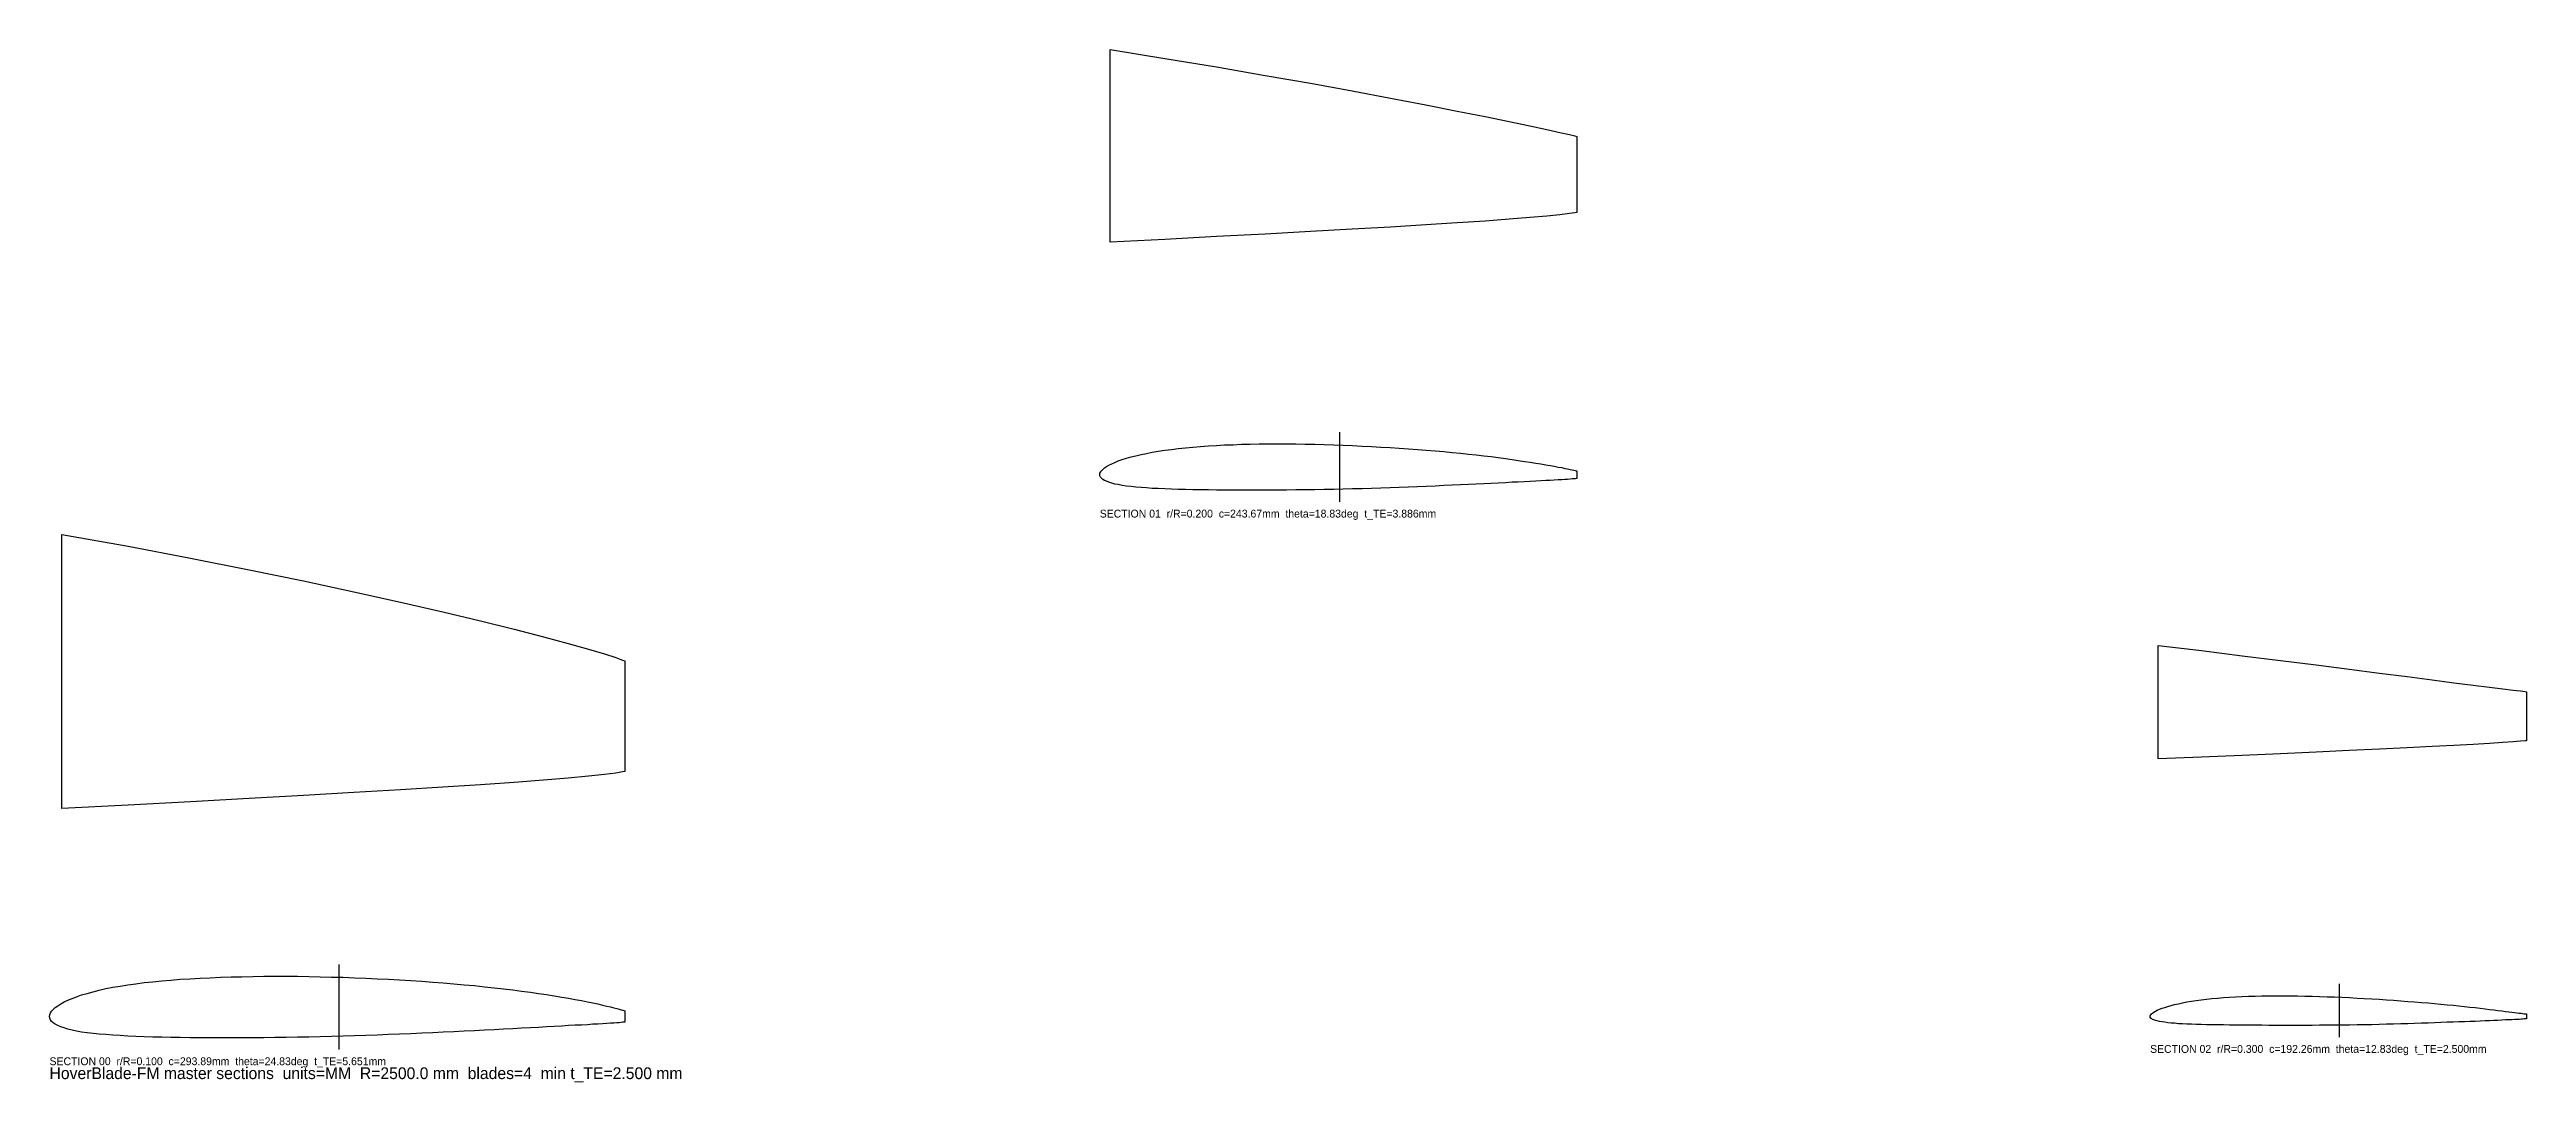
# Model space of a CAD drawing. Header units: millimetres. Extents: x 0 to 4994, y -34 to 494.
# Drawn here: x 0 to 1265, y -34 to 494 of the extents above; entities that cross this region are included whole.
import ezdxf

# ---------------------------------------------------------------- set-up
doc = ezdxf.new("R2010")
doc.units = ezdxf.units.MM
for name, color, linetype in [('DATUM_25C', 7, 'Continuous'), ('SECTIONS', 7, 'Continuous'), ('TE_MARKERS', 7, 'Continuous'), ('TITLE', 7, 'Continuous')]:
    doc.layers.add(name, color=color, linetype=linetype)

msp = doc.modelspace()

# ---------------------------------------------------------------- texts
at = {"layer": 'TITLE'}
for s, height, p in [('SECTION 01  r/R=0.200  c=243.67mm  theta=18.83deg  t_TE=3.886mm', 4, (536.4, 254.9)), ('SECTION 00  r/R=0.100  c=293.89mm  theta=24.83deg  t_TE=5.651mm', 4, (0, -24.9)), ('SECTION 02  r/R=0.300  c=192.26mm  theta=12.83deg  t_TE=2.500mm', 4, (1072.9, -18.6)), ('HoverBlade-FM master sections  units=MM  R=2500.0 mm  blades=4  min t_TE=2.500 mm', 6, (0, -32))]:
    msp.add_text(s, height=height, dxfattribs=at).set_placement(p)

# ---------------------------------------------------------------- linework, layer by layer
at = {"layer": 'DATUM_25C'}
for p, q in [((659, 262.9), (659, 298.5)), ((147.9, -16.9), (147.9, 26.5)), ((1169.6, -10.6), (1169.6, 16.6))]:
    msp.add_line(p, q, dxfattribs=at)
at = {"layer": 'SECTIONS'}
for points in [[(780.1, 274.9), (780.1, 274.9), (780, 274.8), (779.7, 274.8), (779.2, 274.7), (778.6, 274.7), (777.7, 274.6), (776.7, 274.5), (775.4, 274.4), (774, 274.3), (772.4, 274.2), (770.6, 274.1), (768.6, 274), (766.5, 273.9), (764.2, 273.8), (761.7, 273.6), (759.1, 273.5), (756.3, 273.3), (753.3, 273.2), (750.2, 273), (747, 272.9), (743.6, 272.7), (740, 272.5), (736.4, 272.3), (732.6, 272.2), (728.7, 272), (724.7, 271.8), (720.6, 271.6), (716.4, 271.4), (712.1, 271.2), (707.7, 271), (703.2, 270.8), (698.7, 270.6), (694.1, 270.4), (689.4, 270.2), (684.7, 270.1), (680, 269.9), (675.2, 269.8), (670.4, 269.6), (665.5, 269.5), (660.7, 269.4), (655.9, 269.3), (651, 269.2), (646.2, 269.1), (641.4, 269), (636.6, 269), (631.8, 268.9), (627.1, 268.9), (622.5, 268.9), (617.9, 268.9), (613.3, 268.9), (608.9, 268.9), (604.5, 268.9), (600.2, 268.9), (596, 268.9), (591.9, 269), (587.8, 269.1), (583.9, 269.1), (580.2, 269.2), (576.5, 269.3), (573, 269.4), (569.6, 269.5), (566.3, 269.7), (563.2, 269.8), (560.3, 270), (557.5, 270.2), (554.8, 270.5), (552.4, 270.7), (550.1, 271), (547.9, 271.3), (545.9, 271.7), (544.2, 272), (542.6, 272.5), (541.1, 272.9), (539.9, 273.4), (538.8, 273.9), (538, 274.4), (537.3, 275), (536.8, 275.6), (536.5, 276.2), (536.4, 276.8), (536.4, 276.8), (536.5, 277.5), (536.8, 278.1), (537.3, 278.8), (538, 279.5), (538.8, 280.3), (539.9, 281), (541.1, 281.7), (542.6, 282.4), (544.2, 283.1), (545.9, 283.9), (547.9, 284.5), (550.1, 285.2), (552.4, 285.9), (554.8, 286.5), (557.5, 287.1), (560.3, 287.7), (563.2, 288.3), (566.3, 288.8), (569.6, 289.3), (573, 289.7), (576.5, 290.2), (580.2, 290.5), (583.9, 290.9), (587.8, 291.2), (591.9, 291.5), (596, 291.7), (600.2, 292), (604.5, 292.1), (608.9, 292.3), (613.3, 292.4), (617.9, 292.5), (622.5, 292.5), (627.1, 292.5), (631.8, 292.5), (636.6, 292.5), (641.4, 292.4), (646.2, 292.3), (651, 292.2), (655.9, 292), (660.7, 291.9), (665.5, 291.7), (670.4, 291.4), (675.2, 291.2), (680, 290.9), (684.7, 290.7), (689.4, 290.4), (694.1, 290), (698.7, 289.7), (703.2, 289.3), (707.7, 289), (712.1, 288.6), (716.4, 288.2), (720.6, 287.8), (724.7, 287.3), (728.7, 286.9), (732.6, 286.4), (736.4, 286), (740, 285.5), (743.6, 285), (747, 284.6), (750.2, 284.1), (753.3, 283.6), (756.3, 283.2), (759.1, 282.7), (761.7, 282.3), (764.2, 281.9), (766.5, 281.5), (768.6, 281.1), (770.6, 280.7), (772.4, 280.4), (774, 280), (775.4, 279.8), (776.7, 279.5), (777.7, 279.3), (778.6, 279.1), (779.2, 279), (779.7, 278.8), (780, 278.8), (780.1, 278.7)], [(293.9, -2.8), (293.9, -2.8), (293.8, -2.9), (293.4, -2.9), (292.8, -3), (292, -3.1), (291, -3.2), (289.7, -3.3), (288.2, -3.4), (286.5, -3.5), (284.6, -3.6), (282.4, -3.8), (280, -3.9), (277.5, -4), (274.7, -4.2), (271.7, -4.4), (268.5, -4.5), (265.1, -4.7), (261.6, -4.9), (257.8, -5.1), (253.9, -5.3), (249.8, -5.6), (245.6, -5.8), (241.1, -6), (236.6, -6.3), (231.9, -6.5), (227.1, -6.8), (222.1, -7), (217, -7.3), (211.8, -7.6), (206.5, -7.8), (201.1, -8.1), (195.7, -8.4), (190.1, -8.6), (184.5, -8.9), (178.8, -9.1), (173.1, -9.3), (167.3, -9.5), (161.5, -9.7), (155.7, -9.9), (149.9, -10.1), (144, -10.3), (138.2, -10.4), (132.4, -10.5), (126.6, -10.6), (120.8, -10.7), (115.1, -10.8), (109.4, -10.9), (103.8, -10.9), (98.2, -10.9), (92.7, -10.9), (87.4, -10.9), (82.1, -10.9), (76.9, -10.9), (71.8, -10.9), (66.8, -10.8), (62, -10.7), (57.3, -10.6), (52.7, -10.5), (48.3, -10.4), (44.1, -10.2), (40, -10), (36.1, -9.8), (32.3, -9.6), (28.8, -9.3), (25.4, -9.1), (22.2, -8.7), (19.2, -8.4), (16.4, -8), (13.8, -7.5), (11.5, -7), (9.3, -6.5), (7.4, -5.9), (5.7, -5.3), (4.2, -4.7), (2.9, -4), (1.9, -3.2), (1, -2.5), (0.5, -1.7), (0.1, -0.9), (0, 0), (0, 0), (0.1, 0.9), (0.5, 1.8), (1, 2.7), (1.9, 3.6), (2.9, 4.6), (4.2, 5.5), (5.7, 6.5), (7.4, 7.4), (9.3, 8.3), (11.5, 9.2), (13.8, 10.1), (16.4, 11), (19.2, 11.8), (22.2, 12.6), (25.4, 13.4), (28.8, 14.2), (32.3, 14.9), (36.1, 15.5), (40, 16.1), (44.1, 16.7), (48.3, 17.3), (52.7, 17.7), (57.3, 18.2), (62, 18.6), (66.8, 19), (71.8, 19.3), (76.9, 19.6), (82.1, 19.8), (87.4, 20), (92.7, 20.2), (98.2, 20.3), (103.8, 20.4), (109.4, 20.5), (115.1, 20.5), (120.8, 20.5), (126.6, 20.5), (132.4, 20.4), (138.2, 20.3), (144, 20.1), (149.9, 20), (155.7, 19.8), (161.5, 19.5), (167.3, 19.3), (173.1, 19), (178.8, 18.7), (184.5, 18.3), (190.1, 18), (195.7, 17.6), (201.1, 17.2), (206.5, 16.7), (211.8, 16.2), (217, 15.8), (222.1, 15.2), (227.1, 14.7), (231.9, 14.1), (236.6, 13.6), (241.1, 13), (245.6, 12.4), (249.8, 11.8), (253.9, 11.2), (257.8, 10.5), (261.6, 9.9), (265.1, 9.3), (268.5, 8.7), (271.7, 8.1), (274.7, 7.5), (277.5, 6.9), (280, 6.4), (282.4, 5.8), (284.6, 5.3), (286.5, 4.9), (288.2, 4.4), (289.7, 4.1), (291, 3.7), (292, 3.4), (292.8, 3.2), (293.4, 3), (293.8, 2.9), (293.9, 2.8)], [(1265.1, -1.3), (1265.1, -1.3), (1265.1, -1.3), (1264.8, -1.3), (1264.5, -1.3), (1263.9, -1.3), (1263.2, -1.4), (1262.4, -1.4), (1261.4, -1.5), (1260.3, -1.6), (1259.1, -1.6), (1257.6, -1.7), (1256.1, -1.8), (1254.4, -1.8), (1252.6, -1.9), (1250.6, -2), (1248.5, -2.1), (1246.3, -2.2), (1244, -2.3), (1241.5, -2.4), (1239, -2.5), (1236.3, -2.6), (1233.5, -2.7), (1230.6, -2.8), (1227.7, -2.9), (1224.6, -3), (1221.4, -3.1), (1218.2, -3.3), (1214.9, -3.4), (1211.5, -3.5), (1208, -3.6), (1204.5, -3.7), (1200.9, -3.8), (1197.3, -3.9), (1193.6, -4), (1189.9, -4.1), (1186.1, -4.2), (1182.3, -4.3), (1178.6, -4.3), (1174.7, -4.4), (1170.9, -4.4), (1167.1, -4.5), (1163.3, -4.5), (1159.5, -4.5), (1155.7, -4.6), (1151.9, -4.6), (1148.2, -4.6), (1144.4, -4.6), (1140.8, -4.6), (1137.1, -4.6), (1133.6, -4.6), (1130, -4.5), (1126.6, -4.5), (1123.2, -4.5), (1119.8, -4.5), (1116.6, -4.4), (1113.4, -4.4), (1110.4, -4.3), (1107.4, -4.3), (1104.5, -4.2), (1101.7, -4.2), (1099, -4.1), (1096.5, -4.1), (1094, -4), (1091.7, -3.9), (1089.5, -3.8), (1087.4, -3.7), (1085.4, -3.5), (1083.6, -3.4), (1081.9, -3.2), (1080.4, -3), (1079, -2.8), (1077.7, -2.6), (1076.6, -2.3), (1075.6, -2.1), (1074.8, -1.8), (1074.1, -1.5), (1073.6, -1.1), (1073.2, -0.8), (1073, -0.4), (1072.9, 0), (1072.9, 0), (1073, 0.4), (1073.2, 0.8), (1073.6, 1.3), (1074.1, 1.7), (1074.8, 2.2), (1075.6, 2.7), (1076.6, 3.2), (1077.7, 3.7), (1079, 4.2), (1080.4, 4.6), (1081.9, 5.1), (1083.6, 5.6), (1085.4, 6.1), (1087.4, 6.5), (1089.5, 6.9), (1091.7, 7.4), (1094, 7.8), (1096.5, 8.1), (1099, 8.5), (1101.7, 8.8), (1104.5, 9.1), (1107.4, 9.4), (1110.4, 9.6), (1113.4, 9.8), (1116.6, 10), (1119.8, 10.2), (1123.2, 10.3), (1126.6, 10.4), (1130, 10.5), (1133.6, 10.6), (1137.1, 10.6), (1140.8, 10.6), (1144.4, 10.6), (1148.2, 10.5), (1151.9, 10.4), (1155.7, 10.4), (1159.5, 10.2), (1163.3, 10.1), (1167.1, 10), (1170.9, 9.8), (1174.7, 9.6), (1178.6, 9.4), (1182.3, 9.2), (1186.1, 9), (1189.9, 8.8), (1193.6, 8.5), (1197.3, 8.3), (1200.9, 8), (1204.5, 7.7), (1208, 7.4), (1211.5, 7.2), (1214.9, 6.9), (1218.2, 6.6), (1221.4, 6.3), (1224.6, 6), (1227.7, 5.7), (1230.6, 5.4), (1233.5, 5.1), (1236.3, 4.8), (1239, 4.5), (1241.5, 4.2), (1244, 3.9), (1246.3, 3.6), (1248.5, 3.3), (1250.6, 3.1), (1252.6, 2.8), (1254.4, 2.6), (1256.1, 2.4), (1257.6, 2.2), (1259.1, 2), (1260.3, 1.9), (1261.4, 1.7), (1262.4, 1.6), (1263.2, 1.5), (1263.9, 1.4), (1264.5, 1.3), (1264.8, 1.3), (1265.1, 1.3), (1265.1, 1.3)]]:
    msp.add_lwpolyline(points, close=True, dxfattribs=at)
at = {"layer": 'TE_MARKERS'}
for points in [[(780.1, 410.8), (780.1, 410.8), (780.1, 410.8), (780.1, 410.8), (780.1, 410.8), (779.1, 410.6), (779.1, 410.6), (779.1, 410.6), (779.1, 410.6), (779.1, 410.6), (776.3, 410.2), (776.3, 410.2), (776.3, 410.2), (776.3, 410.2), (776.3, 410.2), (771.4, 409.6), (771.4, 409.6), (771.4, 409.6), (771.4, 409.6), (771.4, 409.6), (764.7, 408.9), (764.7, 408.9), (764.7, 408.9), (764.7, 408.9), (764.7, 408.9), (756.1, 408.2), (756.1, 408.2), (756.1, 408.2), (756.1, 408.2), (756.1, 408.2), (745.6, 407.3), (745.6, 407.3), (745.6, 407.3), (745.6, 407.3), (733.2, 406.4), (733.2, 406.4), (733.2, 406.4), (733.2, 406.4), (733.2, 406.4), (719, 405.4), (719, 405.4), (719, 405.4), (719, 405.4), (719, 405.4), (702.9, 404.4), (702.9, 404.4), (702.9, 404.4), (702.9, 404.4), (702.9, 404.4), (685, 403.3), (685, 403.3), (685, 403.3), (685, 403.3), (685, 403.3), (665.4, 402.2), (665.4, 402.2), (665.4, 402.2), (665.4, 402.2), (665.4, 402.2), (644, 401), (644, 401), (644, 401), (644, 401), (644, 401), (620.9, 399.7), (620.9, 399.7), (620.9, 399.7), (620.9, 399.7), (596.1, 398.4), (596.1, 398.4), (596.1, 398.4), (596.1, 398.4), (596.1, 398.4), (569.7, 397), (569.7, 397), (569.7, 397), (569.7, 397), (569.7, 397), (541.7, 395.6), (541.7, 395.6), (541.7, 395.6), (541.7, 395.6), (541.7, 395.6), (541.7, 494), (541.7, 494), (541.7, 494), (541.7, 494), (541.7, 494), (569.7, 489.5), (569.7, 489.5), (569.7, 489.5), (569.7, 489.5), (569.7, 489.5), (596.1, 485.1), (596.1, 485.1), (596.1, 485.1), (596.1, 485.1), (620.9, 480.8), (620.9, 480.8), (620.9, 480.8), (620.9, 480.8), (620.9, 480.8), (644, 476.8), (644, 476.8), (644, 476.8), (644, 476.8), (644, 476.8), (665.4, 472.9), (665.4, 472.9), (665.4, 472.9), (665.4, 472.9), (665.4, 472.9), (685, 469.2), (685, 469.2), (685, 469.2), (685, 469.2), (685, 469.2), (702.9, 465.8), (702.9, 465.8), (702.9, 465.8), (702.9, 465.8), (702.9, 465.8), (719, 462.6), (719, 462.6), (719, 462.6), (719, 462.6), (719, 462.6), (733.2, 459.8), (733.2, 459.8), (733.2, 459.8), (733.2, 459.8), (745.6, 457.2), (745.6, 457.2), (745.6, 457.2), (745.6, 457.2), (745.6, 457.2), (756.1, 455), (756.1, 455), (756.1, 455), (756.1, 455), (756.1, 455), (764.7, 453.2), (764.7, 453.2), (764.7, 453.2), (764.7, 453.2), (764.7, 453.2), (771.4, 451.7), (771.4, 451.7), (771.4, 451.7), (771.4, 451.7), (771.4, 451.7), (776.3, 450.6), (776.3, 450.6), (776.3, 450.6), (776.3, 450.6), (776.3, 450.6), (779.1, 449.9), (779.1, 449.9), (779.1, 449.9), (779.1, 449.9), (780.1, 449.6)], [(293.9, 125.1), (293.9, 125.1), (293.9, 125.1), (293.9, 125.1), (293.9, 125.1), (292.7, 124.9), (292.7, 124.9), (292.7, 124.9), (292.7, 124.9), (292.7, 124.9), (289.2, 124.3), (289.2, 124.3), (289.2, 124.3), (289.2, 124.3), (289.2, 124.3), (283.4, 123.6), (283.4, 123.6), (283.4, 123.6), (283.4, 123.6), (283.4, 123.6), (275.3, 122.7), (275.3, 122.7), (275.3, 122.7), (275.3, 122.7), (275.3, 122.7), (264.9, 121.7), (264.9, 121.7), (264.9, 121.7), (264.9, 121.7), (264.9, 121.7), (252.3, 120.7), (252.3, 120.7), (252.3, 120.7), (252.3, 120.7), (237.3, 119.6), (237.3, 119.6), (237.3, 119.6), (237.3, 119.6), (237.3, 119.6), (220.2, 118.4), (220.2, 118.4), (220.2, 118.4), (220.2, 118.4), (220.2, 118.4), (200.8, 117.1), (200.8, 117.1), (200.8, 117.1), (200.8, 117.1), (200.8, 117.1), (179.2, 115.8), (179.2, 115.8), (179.2, 115.8), (179.2, 115.8), (179.2, 115.8), (155.5, 114.4), (155.5, 114.4), (155.5, 114.4), (155.5, 114.4), (155.5, 114.4), (129.7, 112.9), (129.7, 112.9), (129.7, 112.9), (129.7, 112.9), (129.7, 112.9), (101.9, 111.4), (101.9, 111.4), (101.9, 111.4), (101.9, 111.4), (72, 109.7), (72, 109.7), (72, 109.7), (72, 109.7), (72, 109.7), (40.1, 108), (40.1, 108), (40.1, 108), (40.1, 108), (40.1, 108), (6.3, 106.2), (6.3, 106.2), (6.3, 106.2), (6.3, 106.2), (6.3, 106.2), (6.3, 246.3), (6.3, 246.3), (6.3, 246.3), (6.3, 246.3), (6.3, 246.3), (40.1, 240.2), (40.1, 240.2), (40.1, 240.2), (40.1, 240.2), (40.1, 240.2), (72, 234.1), (72, 234.1), (72, 234.1), (72, 234.1), (101.9, 228.2), (101.9, 228.2), (101.9, 228.2), (101.9, 228.2), (101.9, 228.2), (129.7, 222.5), (129.7, 222.5), (129.7, 222.5), (129.7, 222.5), (129.7, 222.5), (155.5, 217), (155.5, 217), (155.5, 217), (155.5, 217), (155.5, 217), (179.2, 211.7), (179.2, 211.7), (179.2, 211.7), (179.2, 211.7), (179.2, 211.7), (200.8, 206.7), (200.8, 206.7), (200.8, 206.7), (200.8, 206.7), (200.8, 206.7), (220.2, 202.1), (220.2, 202.1), (220.2, 202.1), (220.2, 202.1), (220.2, 202.1), (237.3, 197.8), (237.3, 197.8), (237.3, 197.8), (237.3, 197.8), (252.3, 193.9), (252.3, 193.9), (252.3, 193.9), (252.3, 193.9), (252.3, 193.9), (264.9, 190.5), (264.9, 190.5), (264.9, 190.5), (264.9, 190.5), (264.9, 190.5), (275.3, 187.6), (275.3, 187.6), (275.3, 187.6), (275.3, 187.6), (275.3, 187.6), (283.4, 185.2), (283.4, 185.2), (283.4, 185.2), (283.4, 185.2), (283.4, 185.2), (289.2, 183.4), (289.2, 183.4), (289.2, 183.4), (289.2, 183.4), (289.2, 183.4), (292.7, 182.1), (292.7, 182.1), (292.7, 182.1), (292.7, 182.1), (293.9, 181.7)], [(1265.1, 140.9), (1265.1, 140.9), (1265.1, 140.9), (1265.1, 140.9), (1265.1, 140.9), (1264.4, 140.8), (1264.4, 140.8), (1264.4, 140.8), (1264.4, 140.8), (1264.4, 140.8), (1262.1, 140.6), (1262.1, 140.6), (1262.1, 140.6), (1262.1, 140.6), (1262.1, 140.6), (1258.3, 140.3), (1258.3, 140.3), (1258.3, 140.3), (1258.3, 140.3), (1258.3, 140.3), (1253, 140), (1253, 140), (1253, 140), (1253, 140), (1253, 140), (1246.2, 139.5), (1246.2, 139.5), (1246.2, 139.5), (1246.2, 139.5), (1246.2, 139.5), (1237.9, 139), (1237.9, 139), (1237.9, 139), (1237.9, 139), (1228.1, 138.5), (1228.1, 138.5), (1228.1, 138.5), (1228.1, 138.5), (1228.1, 138.5), (1216.9, 137.9), (1216.9, 137.9), (1216.9, 137.9), (1216.9, 137.9), (1216.9, 137.9), (1204.2, 137.2), (1204.2, 137.2), (1204.2, 137.2), (1204.2, 137.2), (1204.2, 137.2), (1190.1, 136.5), (1190.1, 136.5), (1190.1, 136.5), (1190.1, 136.5), (1190.1, 136.5), (1174.6, 135.8), (1174.6, 135.8), (1174.6, 135.8), (1174.6, 135.8), (1174.6, 135.8), (1157.7, 135), (1157.7, 135), (1157.7, 135), (1157.7, 135), (1157.7, 135), (1139.5, 134.2), (1139.5, 134.2), (1139.5, 134.2), (1139.5, 134.2), (1120, 133.4), (1120, 133.4), (1120, 133.4), (1120, 133.4), (1120, 133.4), (1099.1, 132.5), (1099.1, 132.5), (1099.1, 132.5), (1099.1, 132.5), (1099.1, 132.5), (1077, 131.6), (1077, 131.6), (1077, 131.6), (1077, 131.6), (1077, 131.6), (1077, 189.6), (1077, 189.6), (1077, 189.6), (1077, 189.6), (1077, 189.6), (1099.1, 186.9), (1099.1, 186.9), (1099.1, 186.9), (1099.1, 186.9), (1099.1, 186.9), (1120, 184.3), (1120, 184.3), (1120, 184.3), (1120, 184.3), (1139.5, 181.9), (1139.5, 181.9), (1139.5, 181.9), (1139.5, 181.9), (1139.5, 181.9), (1157.7, 179.6), (1157.7, 179.6), (1157.7, 179.6), (1157.7, 179.6), (1157.7, 179.6), (1174.6, 177.4), (1174.6, 177.4), (1174.6, 177.4), (1174.6, 177.4), (1174.6, 177.4), (1190.1, 175.4), (1190.1, 175.4), (1190.1, 175.4), (1190.1, 175.4), (1190.1, 175.4), (1204.2, 173.6), (1204.2, 173.6), (1204.2, 173.6), (1204.2, 173.6), (1204.2, 173.6), (1216.9, 172), (1216.9, 172), (1216.9, 172), (1216.9, 172), (1216.9, 172), (1228.1, 170.5), (1228.1, 170.5), (1228.1, 170.5), (1228.1, 170.5), (1237.9, 169.3), (1237.9, 169.3), (1237.9, 169.3), (1237.9, 169.3), (1237.9, 169.3), (1246.2, 168.2), (1246.2, 168.2), (1246.2, 168.2), (1246.2, 168.2), (1246.2, 168.2), (1253, 167.4), (1253, 167.4), (1253, 167.4), (1253, 167.4), (1253, 167.4), (1258.3, 166.7), (1258.3, 166.7), (1258.3, 166.7), (1258.3, 166.7), (1258.3, 166.7), (1262.1, 166.3), (1262.1, 166.3), (1262.1, 166.3), (1262.1, 166.3), (1262.1, 166.3), (1264.4, 166), (1264.4, 166), (1264.4, 166), (1264.4, 166), (1265.1, 165.9)]]:
    msp.add_lwpolyline(points, close=True, dxfattribs=at)

msp.set_redraw_order([(e.dxf.handle, doc.entitydb.next_handle()) for e in msp.query("TEXT MTEXT ATTDEF DIMENSION ARC_DIMENSION")])  # texts and dimensions are drawn at this point

doc.saveas('drawing.dxf')
